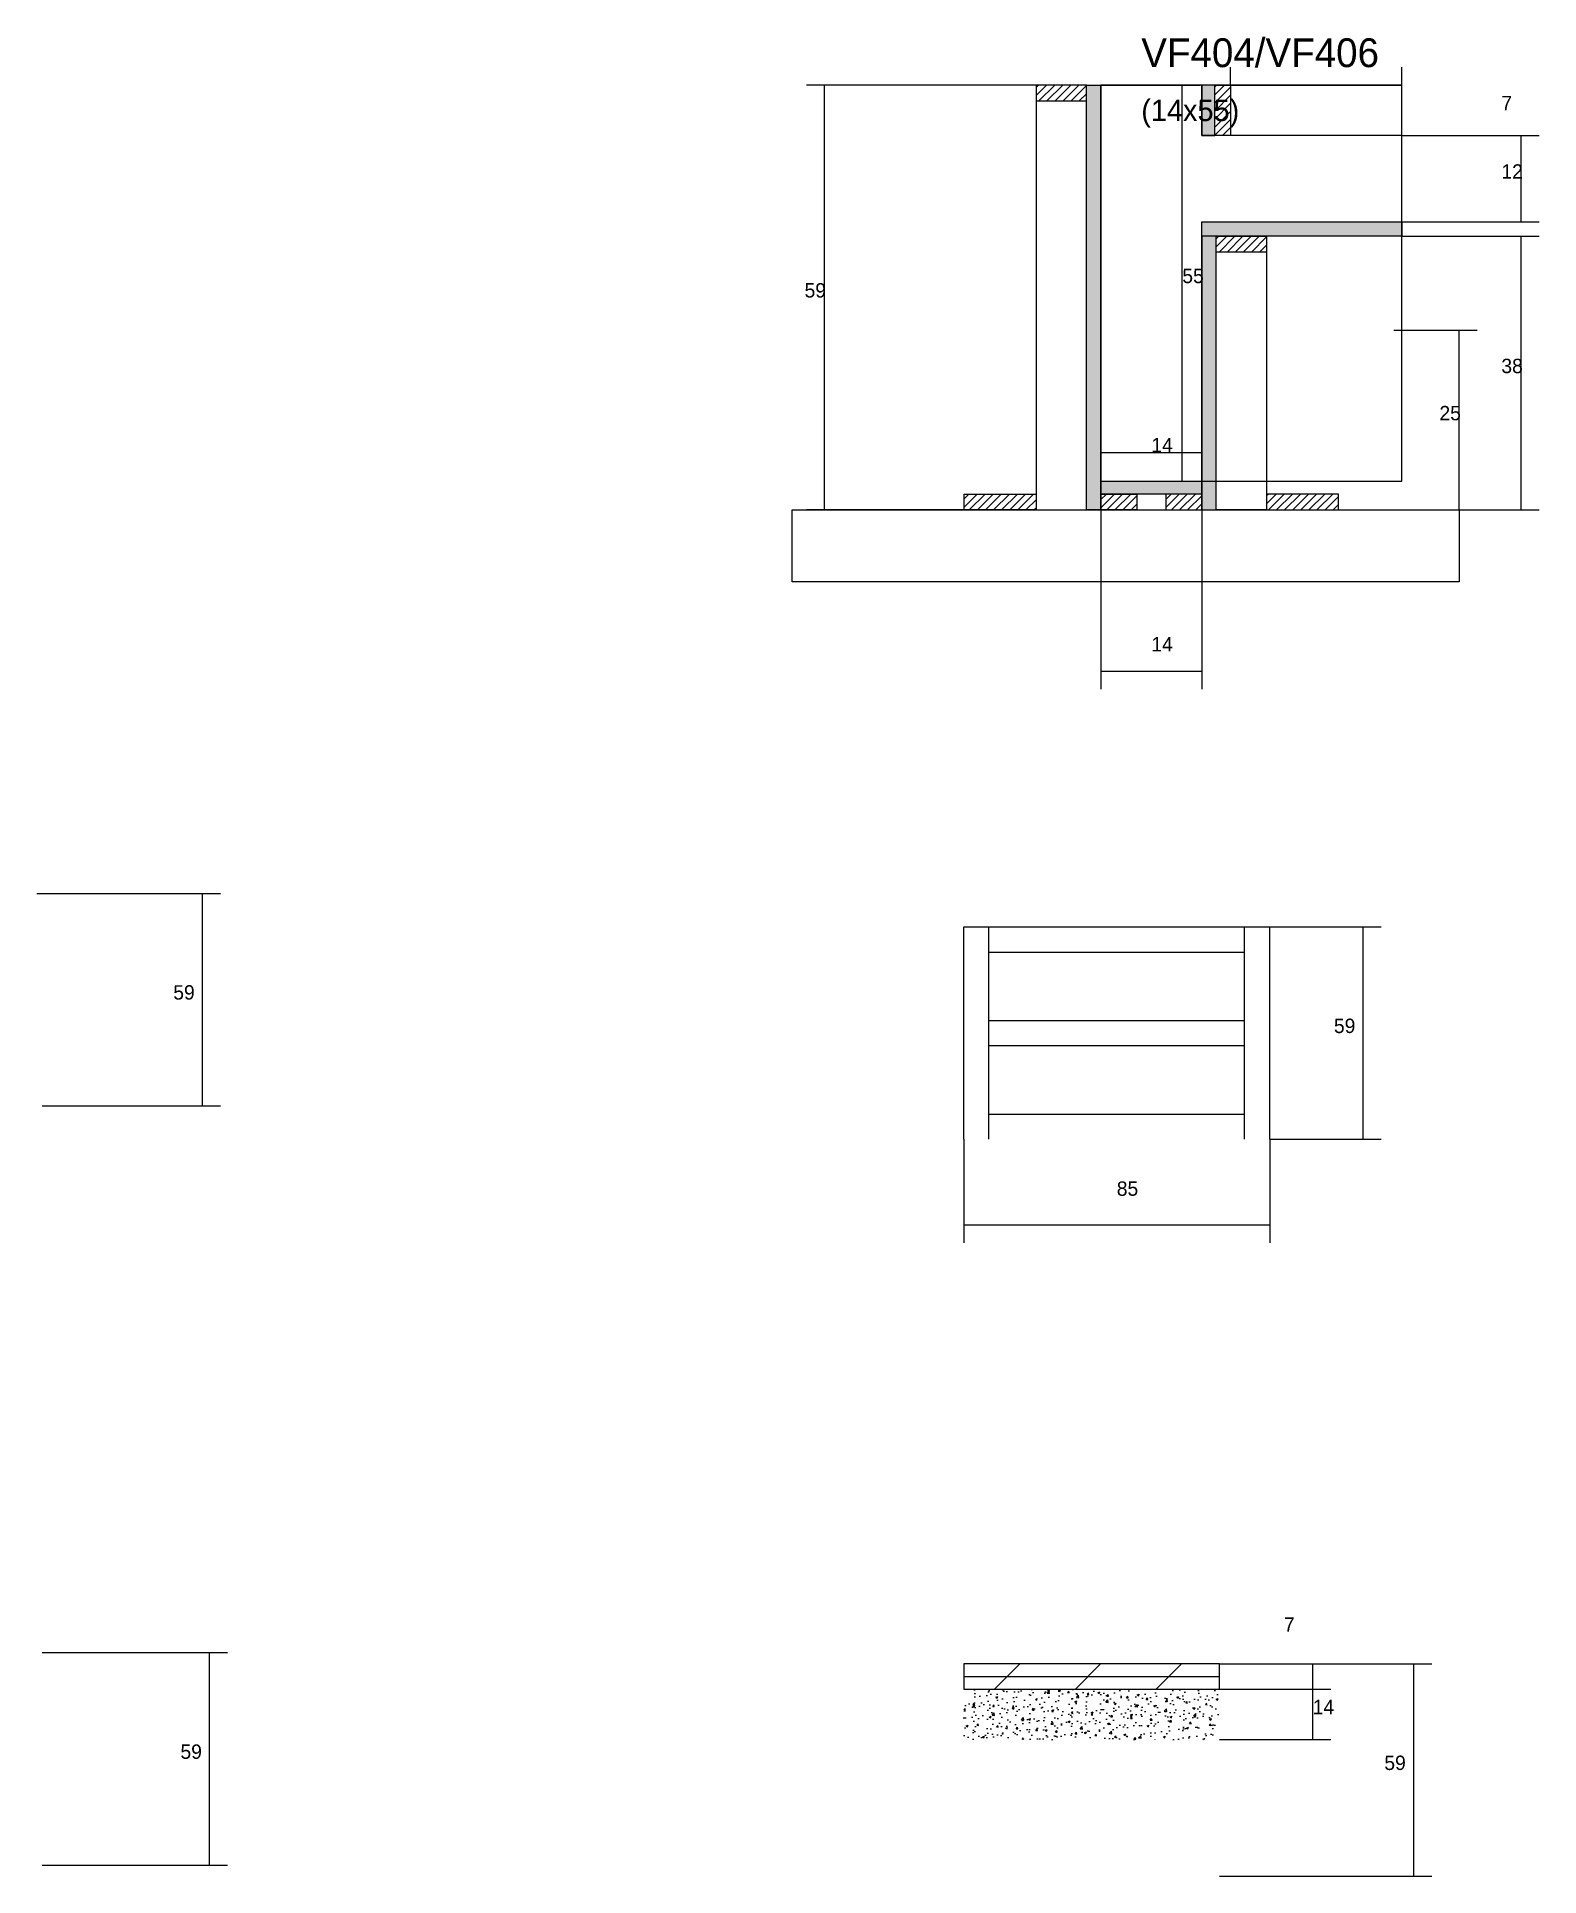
# Model space of a CAD drawing. Header units: metres. Extents: x -2848 to 22762, y -45195 to 1016.
# Drawn here: x -307 to 110, y -9298 to -8787 of the extents above; entities that cross this region are included whole.
import ezdxf

# ---------------------------------------------------------------- set-up
doc = ezdxf.new("R2010")
doc.units = ezdxf.units.M
for name, color, linetype in [('CONCRETO', 251, 'Continuous'), ('COTA', 4, 'Continuous'), ('Cota Seção (2x)', 4, 'Continuous'), ('Hachura', 253, 'Continuous'), ('Madeira', 126, 'Continuous'), ('Painéis', 200, 'Continuous'), ('REAPROVEITAMENTO', 251, 'Continuous'), ('SARR_2.2x7', 40, 'Continuous'), ('Texto Seção', 7, 'Continuous')]:
    doc.layers.add(name, color=color, linetype=linetype)

msp = doc.modelspace()

# ---------------------------------------------------------------- texts
at = {"layer": 'COTA'}
for s, p in [('7', (100, -8807)), ('12', (100, -8826)), ('59', (-93.5, -8859)), ('38', (100, -8880)), ('25', (82.8, -8893.1)), ('14', (2.8, -8957.3)), ('59', (-268.8, -9054)), ('85', (-6.8, -9108.5)), ('59', (-266.8, -9264.9))]:
    msp.add_text(s, height=4, dxfattribs=at).set_placement(p)
at = {"layer": 'Cota Seção (2x)'}
for s, p in [('55', (11.4, -8855)), ('14', (2.8, -8902)), ('59', (53.5, -9063.3)), ('7', (39.6, -9229.6)), ('14', (47.6, -9252.5)), ('59', (67.5, -9268))]:
    msp.add_text(s, height=4, dxfattribs=at).set_placement(p)
at = {"layer": 'Texto Seção'}
for s, height, p in [('VF404/VF406', 8, (0, -8795)), ('(14x55)', 6, (0, -8810))]:
    msp.add_text(s, height=height, dxfattribs=at).set_placement(p)

# ---------------------------------------------------------------- hatches: boundary and pattern name
at = {"layer": 'COTA'}
h = msp.add_hatch(dxfattribs=at)
h.set_pattern_fill('AR-CONC', scale=0.03)
h.paths.add_polyline_path([(-49.3, -9245.5), (-49.3, -9259.5), (-49.3, -9259.5), (21.7, -9259.5), (21.7, -9259.5), (21.7, -9245.5), (21.7, -9245.5), (-49.3, -9245.5)])
at = {"layer": 'Hachura'}
h = msp.add_hatch(dxfattribs=at)
h.set_pattern_fill('ANSI31', scale=0.5)
h.paths.add_polyline_path([(-15.2, -8804.4), (-15.2, -8800), (-15.2, -8800), (-29.2, -8800), (-29.2, -8800), (-29.2, -8804.4), (-29.2, -8804.4), (-15.2, -8804.4)])
h = msp.add_hatch(color=8, dxfattribs=at)
h.dxf.hatch_style = 1
h.paths.add_polyline_path([(-15.2, -8800), (-11.2, -8800), (-11.2, -8800), (-11.2, -8918), (-11.2, -8918), (-15.2, -8918), (-15.2, -8918), (-15.2, -8800)])
h = msp.add_hatch(color=8, dxfattribs=at)
h.dxf.hatch_style = 1
h.paths.add_polyline_path([(20.4, -8800), (16.8, -8800), (16.8, -8800), (16.8, -8814), (16.8, -8814), (20.4, -8814), (20.4, -8814), (20.4, -8800)])
h = msp.add_hatch(dxfattribs=at)
h.set_pattern_fill('ANSI31', scale=0.5)
h.paths.add_polyline_path([(24.8, -8814), (20.4, -8814), (20.4, -8814), (20.4, -8800), (20.4, -8800), (24.8, -8800), (24.8, -8800), (24.8, -8814)])
h = msp.add_hatch(color=8, dxfattribs=at)
h.dxf.hatch_style = 1
h.paths.add_polyline_path([(16.8, -8838), (20.8, -8838), (20.8, -8838), (20.8, -8918), (20.8, -8918), (16.8, -8918), (16.8, -8918), (16.8, -8838)])
h = msp.add_hatch(color=8, dxfattribs=at)
h.dxf.hatch_style = 1
h.paths.add_polyline_path([(16.8, -8842), (16.8, -8838), (16.8, -8838), (72.4, -8838), (72.4, -8838), (72.4, -8842), (72.4, -8842), (16.8, -8842)])
h = msp.add_hatch(dxfattribs=at)
h.set_pattern_fill('ANSI31', scale=0.5)
h.paths.add_polyline_path([(20.8, -8846.4), (20.8, -8842), (20.8, -8842), (34.8, -8842), (34.8, -8842), (34.8, -8846.4), (34.8, -8846.4), (20.8, -8846.4)])
h = msp.add_hatch(color=8, dxfattribs=at)
h.dxf.hatch_style = 1
h.paths.add_polyline_path([(-11.2, -8913.6), (-11.2, -8910), (-11.2, -8910), (16.8, -8910), (16.8, -8910), (16.8, -8913.6), (16.8, -8913.6), (-11.2, -8913.6)])
h = msp.add_hatch(dxfattribs=at)
h.set_pattern_fill('ANSI31', scale=0.5)
h.paths.add_polyline_path([(-49.2, -8918), (-49.2, -8913.6), (-49.2, -8913.6), (-29.2, -8913.6), (-29.2, -8913.6), (-29.2, -8918), (-29.2, -8918), (-49.2, -8918)])
h = msp.add_hatch(dxfattribs=at)
h.set_pattern_fill('ANSI31', scale=0.5)
h.paths.add_polyline_path([(-11.2, -8918), (-11.2, -8913.6), (-11.2, -8913.6), (-1.2, -8913.6), (-1.2, -8913.6), (-1.2, -8918), (-1.2, -8918), (-11.2, -8918)])
h = msp.add_hatch(dxfattribs=at)
h.set_pattern_fill('ANSI31', scale=0.5)
h.paths.add_polyline_path([(16.8, -8918), (16.8, -8913.6), (16.8, -8913.6), (6.8, -8913.6), (6.8, -8913.6), (6.8, -8918), (6.8, -8918), (16.8, -8918)])
h = msp.add_hatch(dxfattribs=at)
h.set_pattern_fill('ANSI31', scale=0.5)
h.paths.add_polyline_path([(54.8, -8918), (54.8, -8913.6), (54.8, -8913.6), (34.8, -8913.6), (34.8, -8913.6), (34.8, -8918), (34.8, -8918), (54.8, -8918)])
at = {"layer": 'REAPROVEITAMENTO'}
h = msp.add_hatch(dxfattribs=at)
h.set_pattern_fill('ANSI31', scale=5)
h.paths.add_polyline_path([(-49.3, -9238.5), (-49.3, -9245.5), (-49.3, -9245.5), (21.7, -9245.5), (21.7, -9245.5), (21.7, -9238.5), (21.7, -9238.5), (-49.3, -9238.5)])

# ---------------------------------------------------------------- linework, layer by layer
at = {"layer": 'CONCRETO'}
for points in [[(72.4, -8838), (72.4, -8814), (16.8, -8814), (16.8, -8800), (-11.2, -8800), (-11.2, -8910), (16.8, -8910), (16.8, -8838)], [(-11.2, -8910), (72.4, -8910), (72.4, -8800), (-11.2, -8800)]]:
    msp.add_lwpolyline(points, close=True, dxfattribs=at)
at = {"layer": 'COTA'}
for p, q in [((24.8, -8800), (24.8, -8795)), ((72.4, -8814), (72.4, -8795)), ((-29.2, -8800), (-93, -8800)), ((-88, -8918), (-88, -8800)), ((24.8, -8800), (72.4, -8800)), ((72.4, -8814), (110.5, -8814)), ((105.5, -8838), (105.5, -8814)), ((72.4, -8838), (110.5, -8838)), ((72.4, -8842), (110.5, -8842)), ((105.5, -8918), (105.5, -8842)), ((70.1, -8868.1), (93.3, -8868.1)), ((88.3, -8918), (88.3, -8868.1)), ((-44.8, -8918), (-93, -8918)), ((-11.2, -8918), (-11.2, -8967.8)), ((16.8, -8918), (16.8, -8967.8)), ((50.4, -8918), (110.5, -8918)), ((80.1, -8918), (93.3, -8918)), ((-11.2, -8962.8), (16.8, -8962.8)), ((-306.7, -9024.5), (-255.7, -9024.5)), ((-260.7, -9083.5), (-260.7, -9024.5)), ((-305.2, -9083.5), (-255.7, -9083.5)), ((-49.3, -9092.8), (-49.3, -9121.6)), ((35.7, -9092.8), (35.7, -9121.6)), ((-49.3, -9116.6), (35.7, -9116.6)), ((-305.2, -9235.4), (-253.7, -9235.4)), ((-258.7, -9294.4), (-258.7, -9235.4)), ((-305.2, -9294.4), (-253.7, -9294.4))]:
    msp.add_line(p, q, dxfattribs=at)
at = {"layer": 'Cota Seção (2x)'}
for p, q in [((-11.2, -8800), (16.4, -8800)), ((11.4, -8910), (11.4, -8800)), ((-11.2, -8918), (-11.2, -8897)), ((16.8, -8918), (16.8, -8897)), ((-11.2, -8902), (16.8, -8902)), ((-11.2, -8910), (16.4, -8910)), ((35.7, -9033.8), (66.6, -9033.8)), ((61.6, -9092.8), (61.6, -9033.8)), ((35.7, -9092.8), (66.6, -9092.8)), ((21.7, -9238.5), (52.6, -9238.5)), ((21.7, -9238.5), (80.7, -9238.5)), ((47.6, -9245.5), (47.6, -9238.5)), ((75.7, -9297.5), (75.7, -9238.5)), ((21.7, -9245.5), (52.6, -9245.5)), ((21.7, -9245.5), (52.6, -9245.5)), ((47.6, -9259.5), (47.6, -9245.5)), ((21.7, -9259.5), (52.6, -9259.5)), ((21.7, -9297.5), (80.7, -9297.5))]:
    msp.add_line(p, q, dxfattribs=at)
at = {"layer": 'Madeira'}
for points in [[(-15.2, -8804.4), (-15.2, -8800), (-29.2, -8800), (-29.2, -8804.4)], [(-15.2, -8800), (-29.2, -8800), (-29.2, -8918), (-15.2, -8918)], [(24.8, -8814), (20.4, -8814), (20.4, -8800), (24.8, -8800)], [(20.8, -8846.4), (20.8, -8842), (34.8, -8842), (34.8, -8846.4)], [(20.8, -8842), (34.8, -8842), (34.8, -8918), (20.8, -8918)], [(-49.2, -8918), (-49.2, -8913.6), (-29.2, -8913.6), (-29.2, -8918)], [(-11.2, -8918), (-11.2, -8913.6), (-1.2, -8913.6), (-1.2, -8918)], [(16.8, -8918), (16.8, -8913.6), (6.8, -8913.6), (6.8, -8918)], [(54.8, -8918), (54.8, -8913.6), (34.8, -8913.6), (34.8, -8918)], [(88.3, -8938), (-96.9, -8938), (-96.9, -8918), (88.3, -8918)]]:
    msp.add_lwpolyline(points, close=True, dxfattribs=at)
at = {"layer": 'Painéis'}
for p, q in [((-11.2, -8918), (-11.2, -8800)), ((16.8, -8838), (72.4, -8838)), ((16.8, -8842), (16.8, -8838)), ((72.4, -8842), (72.4, -8838)), ((16.8, -8918), (16.8, -8842)), ((-11.2, -8910), (16.8, -8910)), ((-11.2, -8913.6), (-11.2, -8910)), ((16.8, -8913.6), (16.8, -8910)), ((-49.3, -9033.8), (35.7, -9033.8)), ((-49.3, -9092.8), (-49.3, -9033.8)), ((35.7, -9092.8), (35.7, -9033.8))]:
    msp.add_line(p, q, dxfattribs=at)
for points in [[(-15.2, -8800), (-11.2, -8800), (-11.2, -8918), (-15.2, -8918)], [(20.4, -8800), (16.8, -8800), (16.8, -8814), (20.4, -8814)], [(16.8, -8842), (16.8, -8838), (72.4, -8838), (72.4, -8842)], [(20.8, -8842), (16.8, -8842), (16.8, -8918), (20.8, -8918)], [(-11.2, -8913.6), (-11.2, -8910), (16.8, -8910), (16.8, -8913.6)], [(-49.3, -9245.5), (21.7, -9245.5), (21.7, -9238.5), (-49.3, -9238.5)]]:
    msp.add_lwpolyline(points, close=True, dxfattribs=at)
at = {"layer": 'SARR_2.2x7'}
for p, q in [((-42.3, -9092.8), (-42.3, -9033.8)), ((28.7, -9092.8), (28.7, -9033.8)), ((-42.3, -9040.8), (28.7, -9040.8)), ((-42.3, -9059.8), (28.7, -9059.8)), ((-42.3, -9066.8), (28.7, -9066.8)), ((-42.3, -9085.8), (28.7, -9085.8)), ((-49.3, -9242), (21.7, -9242))]:
    msp.add_line(p, q, dxfattribs=at)

msp.set_redraw_order([(e.dxf.handle, doc.entitydb.next_handle()) for e in msp.query("TEXT MTEXT ATTDEF DIMENSION ARC_DIMENSION")])  # texts and dimensions are drawn at this point

doc.saveas('drawing.dxf')
